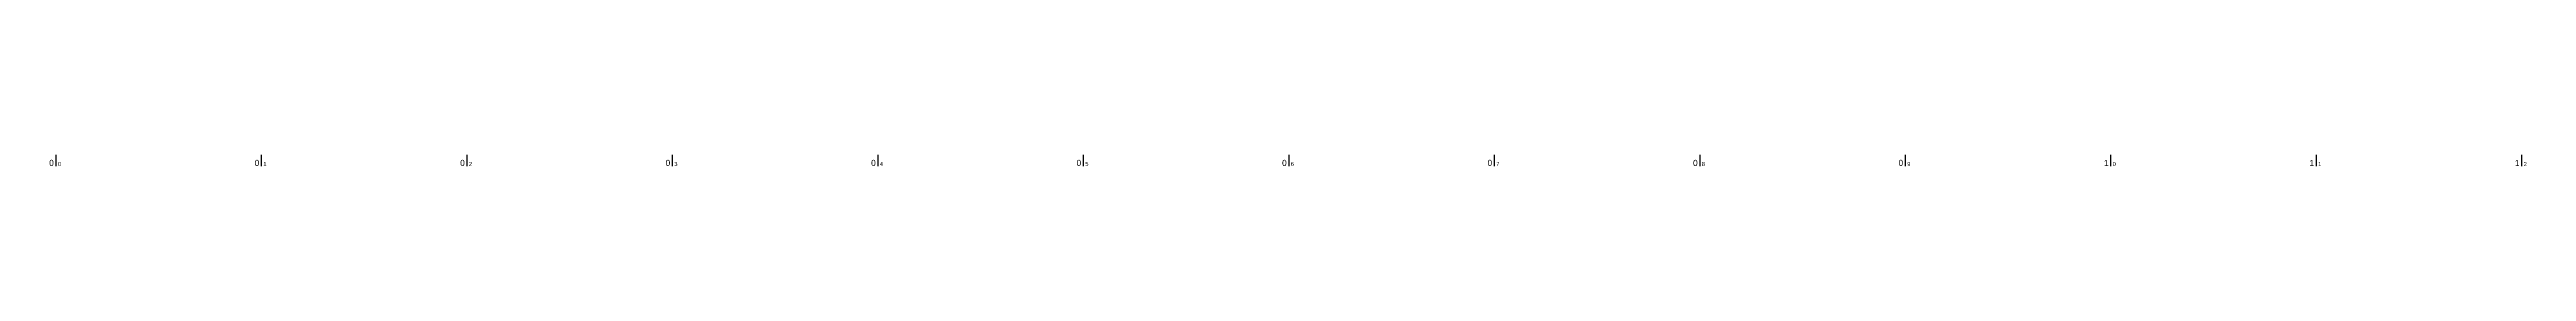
# Model space of a CAD drawing. Header units: metres. Extents: x 7399493 to 7407015, y 5696902 to 5712236.
# Drawn here: x 7405550 to 7406755, y 5697661 to 5697666 of the extents above; entities that cross this region are included whole.
import ezdxf

# ---------------------------------------------------------------- set-up
doc = ezdxf.new("R2010")
doc.units = ezdxf.units.M
doc.layers.add('pomoc', color=140, linetype='Continuous')

msp = doc.modelspace()

# ---------------------------------------------------------------- texts
at = {"layer": 'pomoc', "color": 1, "linetype": 'Continuous', "lineweight": -3}
for s, insert, char_height, attachment_point in [('0', (7405951.8, 5697660.7), 3, 9), ('4', (7405953.8, 5697660.7), 2, 7), ('0', (7406051.8, 5697660.7), 3, 9), ('5', (7406053.8, 5697660.7), 2, 7), ('0', (7406151.8, 5697660.7), 3, 9), ('6', (7406153.8, 5697660.7), 2, 7), ('0', (7406251.8, 5697660.7), 3, 9), ('7', (7406253.8, 5697660.7), 2, 7), ('0', (7406351.8, 5697660.7), 3, 9), ('8', (7406353.8, 5697660.7), 2, 7), ('0', (7406451.8, 5697660.7), 3, 9), ('9', (7406453.8, 5697660.7), 2, 7), ('1', (7406551.8, 5697660.7), 3, 9), ('0', (7406553.8, 5697660.7), 2, 7), ('1', (7406651.8, 5697660.7), 3, 9), ('1', (7406653.8, 5697660.7), 2, 7), ('1', (7406751.8, 5697660.7), 3, 9), ('2', (7406753.8, 5697660.7), 2, 7)]:
    msp.add_mtext(s, dxfattribs=dict(at, insert=insert, char_height=char_height, attachment_point=attachment_point))

# ---------------------------------------------------------------- blocks, each defined once
blk = doc.blocks.new('*U363')
at = {"layer": 'pomoc', "color": 1, "linetype": 'Continuous', "lineweight": -3}
for s, insert, char_height, attachment_point in [('0', (7405909.7, 5696036.8), 3, 9), ('0', (7405911.7, 5696036.8), 2, 7), ('0', (7406009.7, 5696036.8), 3, 9), ('1', (7406011.7, 5696036.8), 2, 7), ('0', (7406109.7, 5696036.8), 3, 9), ('2', (7406111.7, 5696036.8), 2, 7), ('0', (7406209.7, 5696036.8), 3, 9), ('3', (7406211.7, 5696036.8), 2, 7)]:
    blk.add_mtext(s, dxfattribs=dict(at, insert=insert, char_height=char_height, attachment_point=attachment_point))

# ---------------------------------------------------------------- linework, layer by layer
at = {"layer": 'pomoc', "color": 7, "linetype": 'Continuous', "lineweight": -3}
for p, q in [((7405552.8, 5697666.2), (7405552.8, 5697660.7)), ((7405652.8, 5697666.2), (7405652.8, 5697660.7)), ((7405752.8, 5697666.2), (7405752.8, 5697660.7)), ((7405852.8, 5697666.2), (7405852.8, 5697660.7)), ((7405952.8, 5697666.2), (7405952.8, 5697660.7)), ((7406052.8, 5697666.2), (7406052.8, 5697660.7)), ((7406152.8, 5697666.2), (7406152.8, 5697660.7)), ((7406252.8, 5697666.2), (7406252.8, 5697660.7)), ((7406352.8, 5697666.2), (7406352.8, 5697660.7)), ((7406452.8, 5697666.2), (7406452.8, 5697660.7)), ((7406552.8, 5697666.2), (7406552.8, 5697660.7)), ((7406652.8, 5697666.2), (7406652.8, 5697660.7)), ((7406752.8, 5697666.2), (7406752.8, 5697660.7))]:
    msp.add_line(p, q, dxfattribs=at)

# ---------------------------------------------------------------- block references
at = {"layer": 'pomoc', "color": 4, "linetype": 'Continuous', "lineweight": -3}
msp.add_blockref('*U363', (-357.9, 1623.9), dxfattribs=at)

msp.set_redraw_order([(e.dxf.handle, doc.entitydb.next_handle()) for e in msp.query("TEXT MTEXT ATTDEF DIMENSION ARC_DIMENSION")])  # texts and dimensions are drawn at this point

doc.saveas('drawing.dxf')
